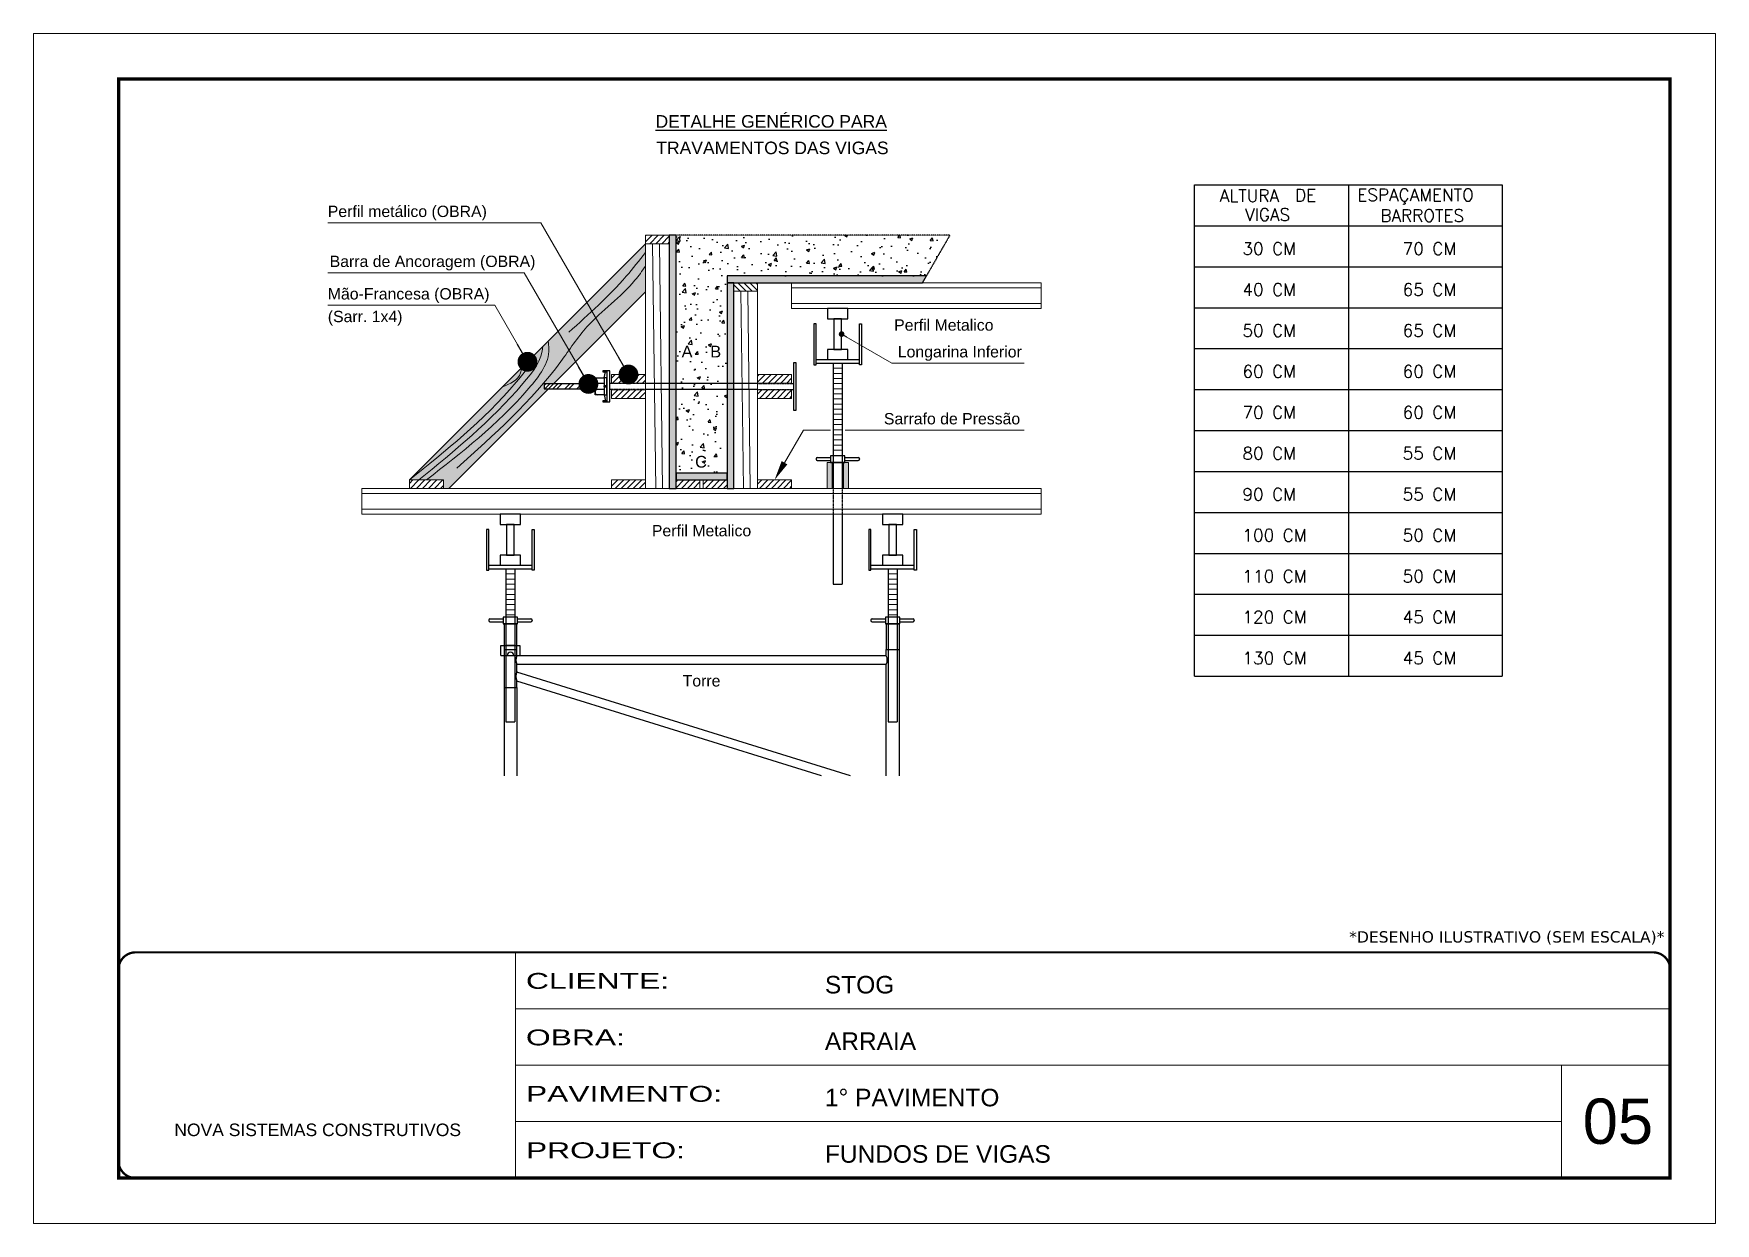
# Model space of a CAD drawing. Extents: x -3394 to 16474, y 3662 to 14397.
# Drawn here: x 4272 to 5757, y 12198 to 13248 of the extents above; entities that cross this region are included whole.
import ezdxf
from ezdxf.enums import TextEntityAlignment as Align

# ---------------------------------------------------------------- set-up
doc = ezdxf.new("R2010")
doc.units = 0
for name, pattern in [('CONTINUO', [0]), ('DASHED', [0.75, 0.5, -0.25]), ('HIDDEN', [0.375, 0.25, -0.125])]:
    doc.linetypes.add(name, pattern=pattern)
doc.layers.get('0').update_dxf_attribs({"linetype": 'CONTINUOUS'})
doc.layers.add('BARRA DE ANCORAGEM', color=251, linetype='CONTINUOUS')
doc.layers.add('GARFOS', color=7, linetype='CONTINUOUS')
for name, color, linetype, lineweight in [('CARIMBO', 255, 'CONTINUOUS', 9), ('CONCRETO', 251, 'CONTINUOUS', 25), ('Demarcação 1', 251, 'CONTINUOUS', 9), ('Escoras', 2, 'CONTINUOUS', 25), ('Folhas', 255, 'CONTINUOUS', 9), ('Forcador', 251, 'CONTINUOUS', 25), ('Hachura', 251, 'CONTINUOUS', 9), ('Madeira', 126, 'CONTINUOUS', 18), ('Perfil Metálico', 224, 'CONTINUOUS', 18), ('SARRAFO DE PRESSAO', 251, 'DASHED', 9)]:
    doc.layers.add(name, color=color, linetype=linetype, lineweight=lineweight)
doc.layers.add('Demarcação 2', color=7, linetype='CONTINUOUS', lineweight=9, true_color=0xe0e0e0)
doc.styles.add('ARIAL', font='arial.ttf')
doc.styles.get("Standard").update_dxf_attribs({"font": 'ROMANS.SHX'})
doc.styles.add('stylellllll', font='verdana.ttf', dxfattribs={"height": 2})
doc.styles.add('Tecnologia', font='')
doc.styles.get('Tecnologia').set_extended_font_data('Forgotten Futurist')
doc.dimstyles.new('3x', dxfattribs={"dimtxt": 10, "dimasz": 5, "dimexe": 7, "dimexo": 5, "dimgap": 4, "dimtad": 1, "dimdec": 4, "dimlfac": 0.333333, "dimdsep": 46, "dimtxsty": 'Standard', "dimblk": 'DOT', "dimcen": 0.09, "dimclrd": 1, "dimclre": 1, "dimclrt": 2, "dimadec": 0, "dimazin": 2, "dimtfac": 1, "dimtdec": 4, "dimtmove": 0, "dimatfit": 3, "dimldrblk": 'DOT', "dimfxl": 1, "dimtolj": 1, "dimtzin": 0, "dimlwd": 9, "dimlwe": 9, "dimarcsym": 0})
pattern_1 = [(45, (-468.5362, 18787.5388), (-2.6516504, 2.6516504), [])]

msp = doc.modelspace()

# ---------------------------------------------------------------- texts
at = {"color": 0, "linetype": 'Continuous', "ltscale": 5, "style": 'ARIAL'}
for s, p in [('%%UDETALHE GENÉRICO PARA', (4923.53, 13165.02)), ('TRAVAMENTOS DAS VIGAS', (4924.6, 13141.63))]:
    msp.add_text(s, height=11.0592, dxfattribs=at).set_placement(p, align=Align.CENTER)
at = {"layer": 'CARIMBO', "style": 'ARIAL'}
for s, height, p in [('Perfil metálico (OBRA)', 10, (4531.95, 13086.14)), ('Barra de Ancoragem (OBRA)', 10, (4533.63, 13042.02)), ('Mão-Francesa (OBRA)', 10, (4531.95, 13013.35)), ('Longarina Inferior', 10, (5035.28, 12962.24)), ('Sarrafo de Pressão', 10, (5023, 12903.13)), ('05', 40, (5640.07, 12268.12))]:
    msp.add_text(s, height=height, dxfattribs=at).set_placement(p)
msp.add_text('(Sarr. 1x4)', height=10, dxfattribs=at).set_placement((4531.95, 13003.35), align=Align.TOP_LEFT)
for s, p in [('Perfil Metalico', (5075.92, 12990.83)), ('Perfil Metalico', (4861.99, 12809.33)), ('Torre', (4861.99, 12676.8))]:
    msp.add_text(s, height=10, dxfattribs=at).set_placement(p, align=Align.MIDDLE_CENTER)
at = {"layer": 'CARIMBO', "color": 0, "linetype": 'Continuous', "style": 'ARIAL'}
for s, p in [('A', (4849.2, 12967.37)), ('B', (4874.49, 12967.37)), ('C', (4861.53, 12870.12))]:
    msp.add_text(s, height=10.37, dxfattribs=at).set_placement(p, align=Align.MIDDLE_CENTER)
at = {"layer": 'CARIMBO', "style": 'stylellllll'}
msp.add_text('*DESENHO ILUSTRATIVO (SEM ESCALA)*', height=10, dxfattribs=at).set_placement((5712.21, 12445.8), align=Align.RIGHT)
at = {"layer": 'GARFOS', "color": 2, "ltscale": 1.5}
for s, height, p in [('ALTURA   ', 10.91, (5319.6, 13099.54)), ('DE', 10.91, (5386, 13099.93)), ('ESPAÇAMENTO', 10.9102, (5441.05, 13100.24)), ('VIGAS', 10.91, (5341.96, 13082.85)), ('BARROTES', 10.91, (5461.46, 13082.01)), ('30 CM', 10.91, (5339.6, 13052.78)), ('70 CM', 10.91, (5481.08, 13052.78)), ('40 CM', 10.91, (5339.6, 13016.64)), ('65 CM', 10.91, (5481.08, 13016.64)), ('50 CM', 10.91, (5339.6, 12980.5)), ('65 CM', 10.91, (5481.08, 12980.5)), ('60 CM', 10.91, (5339.6, 12944.37)), ('60 CM', 10.91, (5481.08, 12944.37)), ('70 CM', 10.91, (5339.6, 12908.23)), ('60 CM', 10.91, (5481.08, 12908.23)), ('80 CM', 10.91, (5339.6, 12872.09)), ('55 CM', 10.91, (5481.08, 12872.09)), ('90 CM', 10.91, (5339.6, 12835.96)), ('55 CM', 10.91, (5481.08, 12835.96)), ('100 CM', 10.91, (5339.6, 12799.82)), ('50 CM', 10.91, (5481.08, 12799.82)), ('110 CM', 10.91, (5339.6, 12763.69)), ('50 CM', 10.91, (5481.08, 12763.69)), ('120 CM', 10.91, (5339.6, 12727.55)), ('45 CM', 10.91, (5481.08, 12727.55)), ('130 CM', 10.91, (5339.6, 12691.41)), ('45 CM', 10.91, (5481.08, 12691.41))]:
    msp.add_text(s, height=height, dxfattribs=at).set_placement(p)

# ---------------------------------------------------------------- blocks, each defined once
blk = doc.blocks.new('9999999999')
at = {"color": 30, "linetype": 'CONTINUO'}
for p, q in [((98564.6, 34230.2), (98564.6, 34429.4)), ((98564.6, 34379.6), (99584, 34379.6)), ((98564.6, 34329.8), (99488, 34329.8)), ((99584, 34329.8), (99488, 34329.8)), ((99488, 34329.8), (99488, 34230.2)), ((98564.6, 34280), (99488, 34280))]:
    blk.add_line(p, q, dxfattribs=at)
at = {"color": 30, "linetype": 'CONTINUO', "const_width": 2}
blk.add_lwpolyline([(99584, 34230.2), (99584, 34414.4, 0.414214), (99569, 34429.4), (98229, 34429.4, 0.414214), (98214, 34414.4), (98214, 34245.2, 0.414214), (98229, 34230.2), (99584, 34230.2)], format="xyb", dxfattribs=at)
at = {"layer": 'Folhas'}
blk.add_lwpolyline([(98139, 34190.2), (99624, 34190.2), (99624, 35240.2), (98139, 35240.2)], close=True, dxfattribs=at)
at = {"layer": 'Folhas', "color": 30, "const_width": 3}
blk.add_lwpolyline([(98214, 34230.2), (99584, 34230.2), (99584, 35200.2), (98214, 35200.2)], close=True, dxfattribs=at)
at = {"color": 7, "linetype": 'Continuous', "ltscale": 5, "style": 'ARIAL'}
for s, height, p in [('STOG', 15.48, (98837.7, 34393.1)), ('ARRAIA', 15.48, (98837.7, 34343.3)), ('1° PAVIMENTO', 15.483, (98837.7, 34293.5)), ('NOVA SISTEMAS CONSTRUTIVOS', 11.059, (98263.2, 34267.2)), ('FUNDOS DE VIGAS', 15.483, (98837.7, 34243.7))]:
    blk.add_text(s, height=height, dxfattribs=at).set_placement(p)
at = {"layer": 'Folhas', "color": 7, "style": 'Tecnologia', "width": 1.5}
for s, p in [('CLIENTE:', (98573.7, 34397.2)), ('OBRA:', (98573.7, 34347.3)), ('PAVIMENTO:', (98573.7, 34297.5)), ('PROJETO:', (98573.7, 34247.7))]:
    blk.add_text(s, height=14, dxfattribs=at).set_placement(p)
blk = doc.blocks.new('HT20CT')
at = {"layer": 'Forcador'}
for points in [[(-4, 16), (-4, 20), (4, 20), (4, 16)], [(-1.5, 4), (-1.5, 16), (1.5, 16), (1.5, 4)], [(-4, 0), (-4, 4), (4, 4), (4, 0)]]:
    blk.add_lwpolyline(points, close=True, dxfattribs=at)
blk = doc.blocks.new('_Dot')
at = {"color": 0, "linetype": 'ByBlock', "lineweight": -2}
blk.add_line((-0.5, 0), (-1, 0), dxfattribs=at)
at = {"color": 0, "linetype": 'ByBlock', "const_width": 0.5}
blk.add_lwpolyline([(-0.25, 0, 1), (0.25, 0, 1)], format="xyb", close=True, dxfattribs=at)

# ---------------------------------------------------------------- hatches: boundary and pattern name
at = {"layer": 'CONCRETO', "linetype": 'DASHED', "ltscale": 0.3}
h = msp.add_hatch(dxfattribs=at)
h.set_pattern_fill('AR-CONC', color=256, scale=4, style=0)
h.set_pattern_definition([(50, (-43827.53, 5117.197), (28.690407, -2.510085), [3, -33]), (355, (-43827.53, 5117.197), (-5.550053, 30.087685), [2.4, -26.4]), (100.4514, (-43825.14, 5116.988), (23.140375, 27.577582), [2.549608, -28.045684]), (46.1842, (-43827.53, 5125.197), (42.689642, -6.62076), [4.5, -49.5]), (96.6356, (-43823.973, 5124.646), (37.386508, 38.964715), [3.82441, -42.06852]), (351.1842, (-43827.53, 5125.197), (37.386478, 38.964744), [3.6, -39.6]), (21, (-43823.53, 5123.197), (23.876282, -16.104756), [3, -33]), (326, (-43823.53, 5123.197), (9.732613, 29.006002), [2.4, -26.4]), (71.4514, (-43821.54, 5121.855), (33.608905, 12.90122), [2.549608, -28.045684]), (37.5, (-43827.53, 5117.197), (0.4863942, 13.3157542), [0, -26.08, 0, -26.8, 0, -26.5]), (7.5, (-43827.53, 5117.197), (10.5227815, 15.7764685), [0, -15.28, 0, -25.48, 0, -10.1]), (327.5, (-43836.45, 5117.197), (21.3528974, -0.9021949), [0, -10, 0, -31.2, 0, -41.4]), (317.5, (-43840.45, 5117.197), (23.327447, 4.004199), [0, -13, 0, -20.72, 0, -29.4])])
h.paths.add_polyline_path([(4839.49, 13070.12), (4839.49, 12860.12), (4884.49, 12860.12), (4884.49, 13034.12), (5060.48, 13034.12), (5081.26, 13070.12)])
h.paths.add_polyline_path([(4867.06, 12959.6), (4881.91, 12959.6), (4881.91, 12975.15), (4867.06, 12975.15)], flags=24)
h.paths.add_polyline_path([(4841.75, 12959.6), (4856.64, 12959.6), (4856.64, 12975.15), (4841.75, 12975.15)], flags=24)
h.paths.add_polyline_path([(4853.62, 12862.08), (4869.44, 12862.08), (4869.44, 12878.17), (4853.62, 12878.17)], flags=24)
at = {"layer": 'Demarcação 1'}
for points in [[(4839.49, 13070.12), (4833.49, 13070.12), (4833.49, 12846.62), (4839.49, 12846.62)], [(5060.48, 13034.12), (4884.49, 13034.12), (4884.49, 13028.12), (5057.02, 13028.12)], [(4890.49, 13028.12), (4884.49, 13028.12), (4884.49, 12846.62), (4890.49, 12846.62)], [(4884.49, 12860.12), (4839.49, 12860.12), (4839.49, 12854.12), (4884.49, 12854.12)]]:
    msp.add_hatch(color=256, dxfattribs=at).paths.add_polyline_path(points)
at = {"layer": 'Demarcação 2'}
msp.add_hatch(color=256, dxfattribs=at).paths.add_polyline_path([(4812.49, 13020.2), (4812.49, 13062.62), (4604, 12854.14), (4634.07, 12854.14), (4634.07, 12846.62), (4638.91, 12846.62), (4726.7, 12934.41), (4723.03, 12934.41), (4723.03, 12938.83), (4731.12, 12938.83)])
at = {"layer": 'Hachura'}
h = msp.add_hatch(dxfattribs=at)
h.set_pattern_fill('ANSI31', color=256, scale=30, style=0)
h.set_pattern_definition(pattern_1)
h.paths.add_polyline_path([(4812.49, 13070.12), (4833.49, 13070.12), (4833.49, 13062.62), (4812.49, 13062.62)])
h = msp.add_hatch(dxfattribs=at)
h.set_pattern_fill('ANSI31', color=256, scale=30, style=0)
h.set_pattern_definition([(135, (12373.375, 17343.234), (2.6516504, 2.6516504), [])])
h.paths.add_polyline_path([(4890.49, 13028.12), (4911.49, 13028.12), (4911.49, 13020.62), (4890.49, 13020.62)])
h = msp.add_hatch(dxfattribs=at)
h.set_pattern_fill('ANSI32', color=256, scale=20, angle=90, style=0)
h.set_pattern_definition([(45, (13379.557, 3962.295), (5.303301, -5.303301), []), (45, (13379.557, 3965.83), (5.303301, -5.303301), [])])
h.paths.add_polyline_path([(4723.03, 12934.41), (4723.03, 12938.83), (4768.03, 12938.83), (4768.03, 12934.41)])
h = msp.add_hatch(dxfattribs=at)
h.set_pattern_fill('ANSI31', color=256, scale=30, style=0)
h.set_pattern_definition(pattern_1)
h.paths.add_polyline_path([(4812.49, 12939.63), (4812.49, 12947.15), (4782.42, 12947.15), (4782.42, 12939.63)])
h = msp.add_hatch(dxfattribs=at)
h.set_pattern_fill('ANSI31', color=256, scale=30, style=0)
h.set_pattern_definition(pattern_1)
h.paths.add_polyline_path([(4941.55, 12939.63), (4941.55, 12947.15), (4911.49, 12947.15), (4911.49, 12939.63)])
h = msp.add_hatch(dxfattribs=at)
h.set_pattern_fill('ANSI31', color=256, scale=30, style=0)
h.set_pattern_definition(pattern_1)
h.paths.add_polyline_path([(4782.42, 12926.1), (4812.49, 12926.1), (4812.49, 12933.62), (4782.42, 12933.62)])
h = msp.add_hatch(dxfattribs=at)
h.set_pattern_fill('ANSI31', color=256, scale=30, style=0)
h.set_pattern_definition(pattern_1)
h.paths.add_polyline_path([(4911.49, 12926.1), (4941.55, 12926.1), (4941.55, 12933.62), (4911.49, 12933.62)])
h = msp.add_hatch(dxfattribs=at)
h.set_pattern_fill('ANSI31', color=256, scale=30, style=0)
h.set_pattern_definition([(45, (-646.9516, 18694.532), (-2.6516504, 2.6516504), [])])
h.paths.add_polyline_path([(4634.07, 12846.62), (4634.07, 12854.14), (4604, 12854.14), (4604, 12846.62)])
h = msp.add_hatch(dxfattribs=at)
h.set_pattern_fill('ANSI31', color=256, scale=30, style=0)
h.set_pattern_definition(pattern_1)
h.paths.add_polyline_path([(4782.49, 12846.62), (4812.49, 12846.62), (4812.49, 12854.12), (4782.49, 12854.12)])
h = msp.add_hatch(dxfattribs=at)
h.set_pattern_fill('ANSI31', color=256, scale=30, style=0)
h.set_pattern_definition(pattern_1)
h.paths.add_polyline_path([(4839.49, 12854.12), (4860.49, 12854.12), (4860.49, 12846.62), (4839.49, 12846.62)])
h = msp.add_hatch(dxfattribs=at)
h.set_pattern_fill('ANSI31', color=256, scale=30, style=0)
h.set_pattern_definition(pattern_1)
h.paths.add_polyline_path([(4884.49, 12846.62), (4884.49, 12854.12), (4863.49, 12854.12), (4863.49, 12846.62)])
h = msp.add_hatch(dxfattribs=at)
h.set_pattern_fill('ANSI31', color=256, scale=30, style=0)
h.set_pattern_definition(pattern_1)
h.paths.add_polyline_path([(4941.49, 12854.12), (4911.49, 12854.12), (4911.49, 12846.62), (4941.49, 12846.62)])
at = {"layer": 'Perfil Metálico'}
for points in [[(4972.85, 12846.62), (4977.35, 12846.62), (4977.35, 12869.42), (4972.85, 12869.42)], [(4987.22, 12846.62), (4991.72, 12846.62), (4991.72, 12869.42), (4987.22, 12869.42)]]:
    msp.add_hatch(color=256, dxfattribs=at).paths.add_polyline_path(points)

# ---------------------------------------------------------------- linework, layer by layer
for points in [[(4839.49, 13070.12), (4833.49, 13070.12), (4833.49, 12846.62), (4839.49, 12846.62)], [(5060.48, 13034.12), (4884.49, 13034.12), (4884.49, 13028.12), (5057.02, 13028.12)], [(4890.49, 13028.12), (4884.49, 13028.12), (4884.49, 12846.62), (4890.49, 12846.62)], [(4884.49, 12860.12), (4839.49, 12860.12), (4839.49, 12854.12), (4884.49, 12854.12)]]:
    msp.add_lwpolyline(points, close=True)
at = {"layer": 'BARRA DE ANCORAGEM'}
for p, q in [((4775.91, 12944.14), (4777.08, 12949.44)), ((4778.24, 12950.32), (4778.24, 12922.93)), ((4911.48, 12939.29), (4812.49, 12939.29)), ((4775.91, 12929.11), (4777.08, 12923.81)), ((4911.48, 12933.96), (4812.49, 12933.96))]:
    msp.add_line(p, q, dxfattribs=at)
at = {"layer": 'BARRA DE ANCORAGEM', "linetype": 'HIDDEN'}
for p, q in [((4812.49, 12939.29), (4780.92, 12939.29)), ((4911.48, 12939.29), (4943.05, 12939.29)), ((4812.49, 12933.96), (4780.92, 12933.96)), ((4911.48, 12933.96), (4943.05, 12933.96))]:
    msp.add_line(p, q, dxfattribs=at)
at = {"layer": 'BARRA DE ANCORAGEM', "flags": 128}
for points in [[(4778.24, 12950.32), (4774.68, 12950.32), (4774.68, 12949.44), (4778.24, 12949.44)], [(4780.92, 12922.93), (4780.92, 12950.32), (4778.24, 12950.32), (4778.24, 12922.93)], [(4945.45, 12915.82), (4945.45, 12957.43), (4943.05, 12957.43), (4943.05, 12915.82)], [(4768.03, 12938.83), (4723.03, 12938.83), (4723.03, 12934.41), (4768.03, 12934.41)], [(4778.24, 12944.14), (4775.91, 12944.14), (4775.91, 12929.11), (4778.24, 12929.11)], [(4778.24, 12923.81), (4774.68, 12923.81), (4774.68, 12922.93), (4778.24, 12922.93)]]:
    msp.add_lwpolyline(points, close=True, dxfattribs=at)
for points in [[(4775.91, 12939.28), (4769.8, 12939.28, -0.729796), (4769.8, 12944.14, -0.729796)], [(4775.91, 12933.97), (4769.8, 12933.97, -0.6666667), (4769.8, 12939.28, -0.6666667)]]:
    msp.add_lwpolyline(points, format="xyb", dxfattribs=at)
for points in [[(4775.91, 12929.11), (4768.03, 12929.11), (4768.03, 12944.14), (4775.91, 12944.14)], [(4775.91, 12936.18), (4778.24, 12936.18), (4778.24, 12937.07), (4775.91, 12937.07), (4775.91, 12936.18), (4775.91, 12937.07)]]:
    msp.add_lwpolyline(points, dxfattribs=at)
at = {"layer": 'BARRA DE ANCORAGEM'}
msp.add_arc((4770.57, 12931.54), 2.55, 107.75636, 252.24364, dxfattribs=at)
at = {"layer": 'CONCRETO', "linetype": 'DASHED', "ltscale": 0.3}
for q in [(4839.49, 13070.12), (5060.48, 13034.12)]:
    msp.add_line((5081.26, 13070.12), q, dxfattribs=at)
at = {"layer": 'Escoras'}
for p, q in [((4987.91, 12869.42), (4976.66, 12869.42)), ((4687.61, 12727.07), (4687.61, 12592.98)), ((4698.86, 12727.07), (4687.61, 12727.07)), ((4698.86, 12704.57), (4698.86, 12727.07)), ((5036.36, 12727.07), (5025.11, 12727.07)), ((5025.11, 12727.07), (5025.11, 12704.57)), ((5036.36, 12727.07), (5036.36, 12592.98)), ((4684.8, 12707.95), (4701.67, 12707.95)), ((4684.8, 12699.17), (4684.8, 12707.95)), ((4684.8, 12699.17), (4690.31, 12699.17)), ((4687.61, 12704.57), (4698.86, 12704.57)), ((4697.17, 12707.93), (4689.3, 12707.93)), ((4697.17, 12698.89), (4689.3, 12698.89)), ((4696.16, 12699.17), (4701.67, 12699.17)), ((4698.86, 12698.95), (4698.86, 12704.57)), ((5025.11, 12698.95), (4698.86, 12698.95)), ((4701.67, 12707.95), (4701.67, 12699.17)), ((5025.11, 12704.57), (5036.36, 12704.57)), ((5025.11, 12698.95), (5025.11, 12704.57)), ((5025.11, 12691.3), (4698.86, 12691.3)), ((4698.86, 12684.94), (4698.86, 12691.3)), ((4993.63, 12592.98), (4698.86, 12684.46)), ((5025.11, 12592.98), (5025.11, 12691.3)), ((4687.61, 12670.82), (4698.86, 12670.82)), ((4967.82, 12592.98), (4698.86, 12676.45)), ((4698.86, 12670.82), (4698.86, 12676.45)), ((4698.86, 12670.82), (4698.86, 12592.98))]:
    msp.add_line(p, q, dxfattribs=at)
for centre, radius, start, end in [((4693.24, 12699.17), 2.92, 0, 180), ((4706.43, 12695.12), 8.48, 153.19207, 206.80793), ((5017.54, 12695.12), 8.48, 333.19207, 26.80793), ((4708.27, 12680.7), 10.33, 155.71056, 204.28944)]:
    msp.add_arc(centre, radius, start, end, dxfattribs=at)
at = {"layer": 'Forcador', "linetype": 'Continuous'}
for p, q in [((4963.16, 12960.32), (5001.41, 12960.32)), ((4963.16, 12957.17), (5001.41, 12957.17)), ((4978.35, 12957.17), (4978.35, 12846.62)), ((4986.22, 12957.17), (4986.22, 12846.62)), ((4963.16, 12872.8), (4963.16, 12872.35)), ((4964.17, 12873.81), (4975.98, 12873.81)), ((4964.17, 12871.34), (4975.98, 12871.34)), ((4988.58, 12873.81), (5000.4, 12873.81)), ((4988.58, 12871.34), (5000.4, 12871.34)), ((5001.41, 12872.8), (5001.41, 12872.35)), ((4978.35, 12823.82), (4978.35, 12762.17)), ((4986.22, 12823.82), (4986.22, 12762.17)), ((4674.11, 12778.82), (4712.36, 12778.82)), ((4674.11, 12775.67), (4712.36, 12775.67)), ((4689.3, 12775.67), (4689.3, 12640.67)), ((4697.17, 12775.67), (4697.17, 12640.67)), ((5011.61, 12778.82), (5049.86, 12778.82)), ((5011.61, 12775.67), (5049.86, 12775.67)), ((5026.8, 12775.67), (5026.8, 12640.67)), ((5034.67, 12775.67), (5034.67, 12640.67)), ((4978.35, 12762.17), (4986.22, 12762.17)), ((4674.11, 12730.45), (4674.11, 12730)), ((4675.12, 12731.46), (4686.94, 12731.46)), ((4675.12, 12728.99), (4686.94, 12728.99)), ((4699.54, 12731.46), (4711.35, 12731.46)), ((4699.54, 12728.99), (4711.35, 12728.99)), ((4712.36, 12730.45), (4712.36, 12730)), ((5011.61, 12730.45), (5011.61, 12730)), ((5012.62, 12731.46), (5024.44, 12731.46)), ((5012.62, 12728.99), (5024.44, 12728.99)), ((5037.04, 12731.46), (5048.85, 12731.46)), ((5037.04, 12728.99), (5048.85, 12728.99)), ((5049.86, 12730.45), (5049.86, 12730)), ((4689.3, 12640.67), (4697.17, 12640.67)), ((5026.8, 12640.67), (5034.67, 12640.67))]:
    msp.add_line(p, q, dxfattribs=at)
at = {"layer": 'Forcador', "linetype": 'HIDDEN'}
for p, q in [((4978.35, 12846.62), (4978.35, 12823.82)), ((4986.22, 12846.62), (4986.22, 12823.82))]:
    msp.add_line(p, q, dxfattribs=at)
at = {"layer": 'Forcador', "linetype": 'Continuous'}
for points in [[(4961.25, 12991.82), (4961.25, 12955.82), (4963.16, 12955.82), (4963.16, 12991.82)], [(5003.32, 12991.82), (5003.32, 12955.82), (5001.41, 12955.82), (5001.41, 12991.82)], [(4975.98, 12875.27), (4975.98, 12869.42), (4988.58, 12869.42), (4988.58, 12875.27)], [(4672.2, 12810.32), (4672.2, 12774.32), (4674.11, 12774.32), (4674.11, 12810.32)], [(4714.27, 12810.32), (4714.27, 12774.32), (4712.36, 12774.32), (4712.36, 12810.32)], [(5009.7, 12810.32), (5009.7, 12774.32), (5011.61, 12774.32), (5011.61, 12810.32)], [(5051.77, 12810.32), (5051.77, 12774.32), (5049.86, 12774.32), (5049.86, 12810.32)], [(4686.94, 12732.92), (4686.94, 12727.07), (4699.54, 12727.07), (4699.54, 12732.92)], [(5024.44, 12732.92), (5024.44, 12727.07), (5037.04, 12727.07), (5037.04, 12732.92)]]:
    msp.add_lwpolyline(points, close=True, dxfattribs=at)
for centre, start, end in [((4964.17, 12872.8), 90, 180), ((4964.17, 12872.35), 180, 270), ((5000.4, 12872.8), 0, 90), ((5000.4, 12872.35), 270, 0), ((4675.12, 12730.45), 90, 180), ((4675.12, 12730), 180, 270), ((4711.35, 12730.45), 0, 90), ((4711.35, 12730), 270, 0), ((5012.62, 12730.45), 90, 180), ((5012.62, 12730), 180, 270), ((5048.85, 12730.45), 0, 90), ((5048.85, 12730), 270, 0)]:
    msp.add_arc(centre, 1.01, start, end, dxfattribs=at)
at = {"layer": 'GARFOS', "color": 2, "ltscale": 1.5}
for p, q in [((5297.41, 12680.88), (5297.41, 13114.51)), ((5297.41, 13114.51), (5568.95, 13114.51)), ((5433.18, 13114.51), (5433.18, 12680.88)), ((5568.95, 13114.51), (5568.95, 12680.88)), ((5297.41, 13078.38), (5568.95, 13078.38)), ((5297.41, 13078.38), (5568.95, 13078.38)), ((5297.41, 13042.24), (5568.95, 13042.24)), ((5297.41, 13006.1), (5568.95, 13006.1)), ((5297.41, 12969.97), (5568.95, 12969.97)), ((5297.41, 12933.83), (5568.95, 12933.83)), ((5297.41, 12897.69), (5568.95, 12897.69)), ((5297.41, 12861.56), (5568.95, 12861.56)), ((5297.41, 12825.42), (5568.95, 12825.42)), ((5297.41, 12789.29), (5568.95, 12789.29)), ((5297.41, 12753.15), (5568.95, 12753.15)), ((5297.41, 12717.01), (5568.95, 12717.01)), ((5297.41, 12680.88), (5568.95, 12680.88))]:
    msp.add_line(p, q, dxfattribs=at)
at = {"layer": 'Hachura'}
for p, q in [((4821.51, 12846.62), (4818.81, 13062.62)), ((4827.51, 12846.62), (4824.81, 13062.62)), ((4898.99, 12846.62), (4896.81, 13020.62)), ((4904.99, 12846.62), (4902.81, 13020.62)), ((4986.22, 12952.66), (4978.35, 12952.66)), ((4986.22, 12948.14), (4978.35, 12948.14)), ((4986.22, 12943.62), (4978.35, 12943.62)), ((4986.22, 12939.11), (4978.35, 12939.11)), ((4986.22, 12934.59), (4978.35, 12934.59)), ((4986.22, 12930.08), (4978.35, 12930.08)), ((4986.22, 12925.56), (4978.35, 12925.56)), ((4986.22, 12921.04), (4978.35, 12921.04)), ((4986.22, 12916.53), (4978.35, 12916.53)), ((4986.22, 12912.01), (4978.35, 12912.01)), ((4986.22, 12907.49), (4978.35, 12907.49)), ((4986.22, 12902.98), (4978.35, 12902.98)), ((4986.22, 12898.46), (4978.35, 12898.46)), ((4986.22, 12893.94), (4978.35, 12893.94)), ((4986.22, 12889.43), (4978.35, 12889.43)), ((4986.22, 12884.91), (4978.35, 12884.91)), ((4986.22, 12880.39), (4978.35, 12880.39)), ((4697.17, 12771.16), (4689.3, 12771.16)), ((5034.67, 12771.16), (5026.8, 12771.16)), ((4697.17, 12766.64), (4689.3, 12766.64)), ((4697.17, 12762.12), (4689.3, 12762.12)), ((4697.17, 12757.61), (4689.3, 12757.61)), ((5034.67, 12766.64), (5026.8, 12766.64)), ((5034.67, 12762.12), (5026.8, 12762.12)), ((5034.67, 12757.61), (5026.8, 12757.61)), ((4697.17, 12753.09), (4689.3, 12753.09)), ((4697.17, 12748.58), (4689.3, 12748.58)), ((4697.17, 12744.06), (4689.3, 12744.06)), ((5034.67, 12753.09), (5026.8, 12753.09)), ((5034.67, 12748.58), (5026.8, 12748.58)), ((5034.67, 12744.06), (5026.8, 12744.06)), ((4697.17, 12739.54), (4689.3, 12739.54)), ((4697.17, 12735.03), (4689.3, 12735.03)), ((5034.67, 12739.54), (5026.8, 12739.54)), ((5034.67, 12735.03), (5026.8, 12735.03))]:
    msp.add_line(p, q, dxfattribs=at)
at = {"layer": 'Hachura', "color": 1}
for p, q in [((4935.24, 12869.28), (4951.89, 12898.13)), ((4951.89, 12898.13), (4975.85, 12898.13)), ((4988.72, 12898.13), (5146.83, 12898.13))]:
    msp.add_line(p, q, dxfattribs=at)
at = {"layer": 'Hachura'}
for points in [[(4812.49, 13054.83), (4795.44, 13033.86), (4744.86, 12984.6)], [(4645.97, 12864.63), (4737.86, 12958.76), (4760.81, 12989.24), (4803.18, 13030.29), (4812.49, 13042.74)], [(4619.04, 12854.14), (4709.53, 12935.05), (4727.19, 12969.88), (4726.45, 12976.59)], [(4685.75, 12935.88), (4702.09, 12948.53), (4702.86, 12953)]]:
    msp.add_spline(points, degree=3, dxfattribs=at)
for points, knots in [([(4604, 12854.14), (4636.23, 12879.87), (4675.46, 12911.19), (4711.15, 12955.76), (4714.17, 12964.31)], [0, 0, 0, 0, 127.741989, 155.4442459, 155.4442459, 155.4442459, 155.4442459]), ([(4612.35, 12854.14), (4643.7, 12879.62), (4684.36, 12912.66), (4721.44, 12960.04), (4721.93, 12972.07)], [0, 0, 0, 0, 125.1825812, 162.3251979, 162.3251979, 162.3251979, 162.3251979])]:
    msp.add_open_spline(points, degree=3, knots=knots, dxfattribs=at)
at = {"layer": 'Hachura', "color": 1}
msp.add_solid([(4937.76, 12867.82), (4926.49, 12854.12), (4932.71, 12870.74)], dxfattribs=at)
at = {"layer": 'Madeira'}
for p, q in [((4812.49, 13062.62), (4604, 12854.14)), ((4812.49, 13062.62), (4812.49, 12854.12)), ((4812.49, 13020.2), (4638.91, 12846.62)), ((4911.49, 12854.12), (4911.49, 13020.62))]:
    msp.add_line(p, q, dxfattribs=at)
for points in [[(4812.49, 13062.62), (4833.49, 13062.62), (4833.49, 13070.12), (4812.49, 13070.12)], [(4911.49, 13020.62), (4890.49, 13020.62), (4890.49, 13028.12), (4911.49, 13028.12)], [(4782.42, 12947.15), (4812.49, 12947.15), (4812.49, 12939.63), (4782.42, 12939.63)], [(4911.49, 12947.15), (4941.55, 12947.15), (4941.55, 12939.63), (4911.49, 12939.63)], [(4782.42, 12926.1), (4812.49, 12926.1), (4812.49, 12933.62), (4782.42, 12933.62)], [(4911.49, 12926.1), (4941.55, 12926.1), (4941.55, 12933.62), (4911.49, 12933.62)], [(4604, 12854.14), (4634.07, 12854.14), (4634.07, 12846.62), (4604, 12846.62)], [(4782.49, 12846.62), (4812.49, 12846.62), (4812.49, 12854.12), (4782.49, 12854.12)], [(4860.49, 12846.62), (4839.49, 12846.62), (4839.49, 12854.12), (4860.49, 12854.12)], [(4863.49, 12846.62), (4884.49, 12846.62), (4884.49, 12854.12), (4863.49, 12854.12)], [(4941.49, 12846.62), (4911.49, 12846.62), (4911.49, 12854.12), (4941.49, 12854.12)]]:
    msp.add_lwpolyline(points, close=True, dxfattribs=at)
at = {"layer": 'Perfil Metálico'}
for p, q in [((4941.49, 13023.62), (5161.99, 13023.62)), ((4941.49, 13009.82), (5161.99, 13009.82)), ((4561.99, 12842.12), (5161.99, 12842.12)), ((4561.99, 12828.32), (5161.99, 12828.32))]:
    msp.add_line(p, q, dxfattribs=at)
for points in [[(4941.49, 13005.32), (5161.99, 13005.32), (5161.99, 13028.12), (4941.49, 13028.12)], [(4977.35, 12846.62), (4972.85, 12846.62), (4972.85, 12869.42), (4977.35, 12869.42)], [(4987.22, 12846.62), (4991.72, 12846.62), (4991.72, 12869.42), (4987.22, 12869.42)], [(4561.99, 12823.82), (5161.99, 12823.82), (5161.99, 12846.62), (4561.99, 12846.62)]]:
    msp.add_lwpolyline(points, close=True, dxfattribs=at)

# ---------------------------------------------------------------- block references
at = {"layer": 'Forcador', "linetype": 'Continuous', "xscale": -2.25, "yscale": 2.25, "zscale": 2.25}
for p in [(4982.28, 12960.32), (5030.74, 12778.82)]:
    msp.add_blockref('HT20CT', p, dxfattribs=at)
at = {"layer": 'Forcador', "xscale": -2.25, "yscale": 2.25, "zscale": 2.25}
msp.add_blockref('HT20CT', (4693.24, 12778.82), dxfattribs=at)
at = {"layer": 'SARRAFO DE PRESSAO', "color": 6, "linetype": 'ByBlock'}
msp.add_blockref('9999999999', (-93866.77, -21992.23), dxfattribs=at)

msp.set_redraw_order([(e.dxf.handle, doc.entitydb.next_handle()) for e in msp.query("TEXT MTEXT ATTDEF DIMENSION ARC_DIMENSION")])  # texts and dimensions are drawn at this point

# ---------------------------------------------------------------- leaders
msp.add_leader([(4985.66, 12982.82), (5029.96, 12957.24), (5146.83, 12957.24)], dimstyle='3x', override={"dimgap": 4, "dimtad": 0})
at = {"layer": 'Hachura'}
for points, override in [([(4797.45, 12947.15), (4720.09, 13081.14), (4531.95, 13081.14)], {"dimasz": 17.5, "dimtad": 0}), ([(4762.1, 12938.83), (4705.41, 13037.02), (4531.95, 13037.02)], {"dimasz": 17.5, "dimtad": 0}), ([(4708.24, 12958.38), (4679.39, 13008.35), (4531.95, 13008.35)], {"dimasz": 17.5, "dimgap": 4, "dimtad": 0})]:
    msp.add_leader(points, dimstyle='3x', override=override, dxfattribs=at)

doc.saveas('drawing.dxf')
